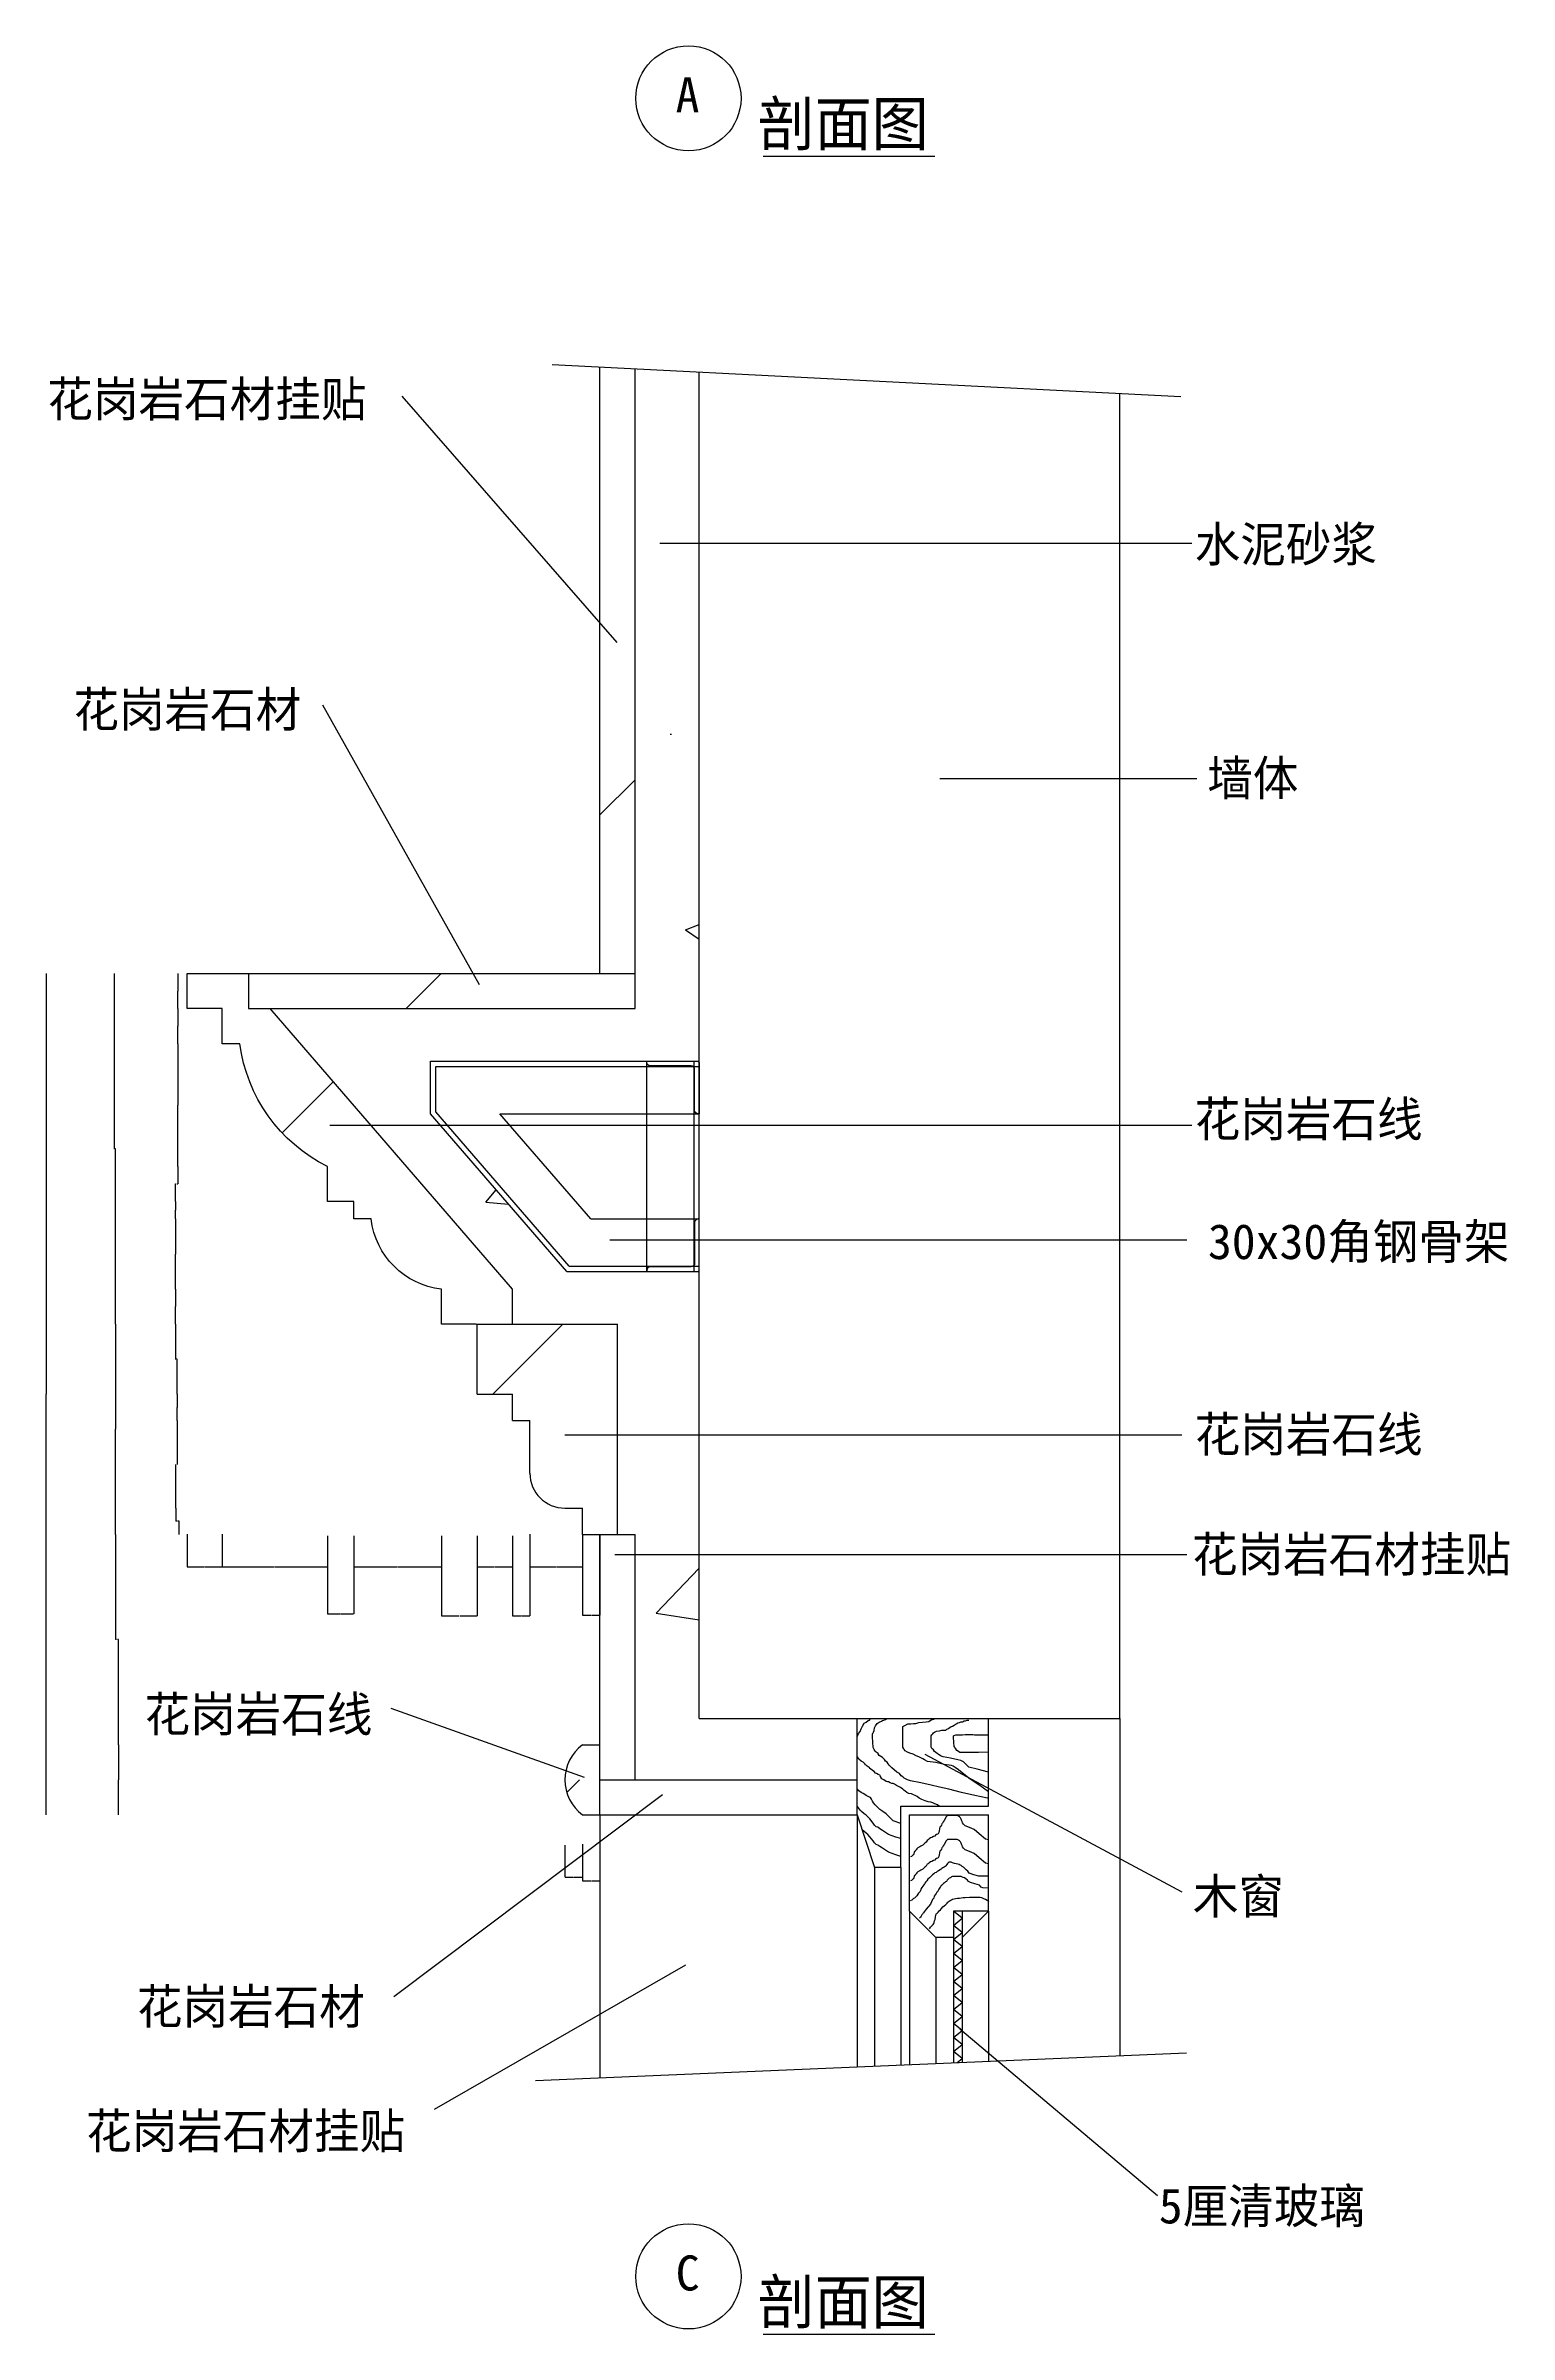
# Model space of a CAD drawing. Header units: metres. Extents: x 1450 to 10156, y 1788 to 13019.
# Drawn here: x 5888 to 10062, y 1788 to 8316 of the extents above; entities that cross this region are included whole.
import ezdxf

# ---------------------------------------------------------------- set-up
doc = ezdxf.new("R2010")
doc.units = ezdxf.units.M
for name, color, linetype in [('2', 2, 'Continuous'), ('3', 3, 'Continuous'), ('4', 4, 'Continuous'), ('7', 7, 'Continuous'), ('BH', 3, 'Continuous'), ('DIM', 3, 'Continuous'), ('TEXT', 3, 'Continuous')]:
    doc.layers.add(name, color=color, linetype=linetype)
doc.dimstyles.get("Standard").update_dxf_attribs({"dimtxt": 2.5, "dimasz": 2.5, "dimexe": 1.25, "dimexo": 0.625, "dimtad": 1, "dimcen": 2.5, "dimazin": 3, "dimtfac": 1, "dimtmove": 0, "dimatfit": 3})

# ---------------------------------------------------------------- blocks, each defined once
blk = doc.blocks.new('BH2')
at = {"layer": 'BH'}
blk.add_lwpolyline([(0, 32), (5, 28), (0, 24), (5, 20), (0, 16), (5, 12), (0, 8), (5, 4), (0, 0)], dxfattribs=at)
blk = doc.blocks.new('ST-L30')
at = {"layer": '4'}
blk.add_lwpolyline([(0, 1, 0.41), (1, 0), (30, 0), (30, 0.67, 0.41), (28, 2.67), (4.67, 2.67, -0.41), (2.67, 4.67), (2.67, 28, 0.41), (0.67, 30), (0, 30)], format="xyb", close=True, dxfattribs=at)
blk = doc.blocks.new('*D21')
for p, q in [((5888.9, 5668.95), (5888.9, 4468.95)), ((5888.65, 4468.95), (5888.4, 4468.95)), ((5888.9, 3268.95), (5888.9, 4468.95)), ((5888.9, 4468.95), (5888.9, 4468.95)), ((5889.15, 4468.95), (5889.4, 4468.95))]:
    blk.add_line(p, q)
at = {"layer": 'Defpoints'}
for p in [(5888.9, 5668.95), (5888.9, 4468.95), (5888.9, 3268.95)]:
    blk.add_point(p, dxfattribs=at)
at = {"layer": 'DIM', "insert": (5888.9, 4470.075), "char_height": 1, "attachment_point": 5}
blk.add_mtext('480', dxfattribs=at)
blk = doc.blocks.new('*D29')
for p, q in [((7418.71, 3185.09), (7418.71, 3080.96)), ((7468.71, 3185.09), (7468.71, 3080.96)), ((7418.96, 3080.96), (7442.71, 3080.96)), ((7444.71, 3080.96), (7468.46, 3080.96))]:
    blk.add_line(p, q)
at = {"layer": 'Defpoints'}
for p in [(7418.71, 3185.09), (7468.71, 3185.09), (7418.71, 3080.96)]:
    blk.add_point(p, dxfattribs=at)
at = {"layer": 'DIM', "insert": (7443.71, 3080.96), "char_height": 1, "attachment_point": 5}
blk.add_mtext('10', dxfattribs=at)
blk = doc.blocks.new('*D30')
for p, q in [((6259.11, 4143.95), (6259.11, 4106.45)), ((6262.54, 4106.45), (6258.86, 4106.45)), ((6268.22, 4106.45), (6264.54, 4106.45)), ((6267.97, 4068.95), (6267.97, 4106.45))]:
    blk.add_line(p, q)
at = {"layer": 'Defpoints'}
for p in [(6259.11, 4143.95), (6267.97, 4106.45), (6267.97, 4068.95)]:
    blk.add_point(p, dxfattribs=at)
at = {"layer": 'DIM', "insert": (6263.54, 4106.45), "char_height": 1, "attachment_point": 5}
blk.add_mtext('15', dxfattribs=at)
blk = doc.blocks.new('*D31')
for p, q in [((6086.53, 4668.95), (6086.53, 4368.95)), ((6086.28, 4368.95), (6086.03, 4368.95)), ((6086.53, 4068.95), (6086.53, 4368.95)), ((6086.53, 4368.95), (6086.53, 4368.95)), ((6086.78, 4368.95), (6087.03, 4368.95))]:
    blk.add_line(p, q)
at = {"layer": 'Defpoints'}
for p in [(6086.53, 4668.95), (6086.53, 4368.95), (6086.53, 4068.95)]:
    blk.add_point(p, dxfattribs=at)
at = {"layer": 'DIM', "insert": (6086.53, 4370.075), "char_height": 1, "attachment_point": 5}
blk.add_mtext('150', dxfattribs=at)
blk = doc.blocks.new('*D32')
for p, q in [((6391.21, 4069.54), (6391.21, 3977.04)), ((6691.21, 4064.98), (6691.21, 3977.04)), ((6391.46, 3977.04), (6540.21, 3977.04)), ((6542.21, 3977.04), (6690.96, 3977.04))]:
    blk.add_line(p, q)
at = {"layer": 'Defpoints'}
for p in [(6391.21, 4069.54), (6691.21, 4064.98), (6391.21, 3977.04)]:
    blk.add_point(p, dxfattribs=at)
at = {"layer": 'DIM', "insert": (6541.21, 3977.04), "char_height": 1, "attachment_point": 5}
blk.add_mtext('60', dxfattribs=at)
blk = doc.blocks.new('*D33')
for p, q in [((6086.53, 4068.95), (6086.53, 3768.95)), ((6089.46, 3768.95), (6086.28, 3768.95)), ((6095.64, 3768.95), (6092.46, 3768.95)), ((6095.39, 3468.95), (6095.39, 3768.95))]:
    blk.add_line(p, q)
at = {"layer": 'Defpoints'}
for p in [(6086.53, 4068.95), (6095.39, 3768.95), (6095.39, 3468.95)]:
    blk.add_point(p, dxfattribs=at)
at = {"layer": 'DIM', "insert": (6090.96, 3768.95), "char_height": 1, "attachment_point": 5}
blk.add_mtext('150', dxfattribs=at)
blk = doc.blocks.new('*D34')
for p, q in [((6095.39, 3468.95), (6095.39, 3368.95)), ((6095.14, 3368.95), (6094.89, 3368.95)), ((6095.39, 3268.95), (6095.39, 3368.95)), ((6095.39, 3368.95), (6095.39, 3368.95)), ((6095.64, 3368.95), (6095.89, 3368.95))]:
    blk.add_line(p, q)
at = {"layer": 'Defpoints'}
for p in [(6095.39, 3468.95), (6095.39, 3368.95), (6095.39, 3268.95)]:
    blk.add_point(p, dxfattribs=at)
at = {"layer": 'DIM', "insert": (6095.39, 3370.075), "char_height": 1, "attachment_point": 5}
blk.add_mtext('40', dxfattribs=at)
blk = doc.blocks.new('*D35')
for p, q in [((6291.21, 4069.54), (6291.21, 3977.04)), ((6391.21, 4069.54), (6391.21, 3977.04)), ((6291.46, 3977.04), (6340.21, 3977.04)), ((6342.21, 3977.04), (6390.96, 3977.04))]:
    blk.add_line(p, q)
at = {"layer": 'Defpoints'}
for p in [(6291.21, 4069.54), (6391.21, 4069.54), (6291.21, 3977.04)]:
    blk.add_point(p, dxfattribs=at)
at = {"layer": 'DIM', "insert": (6341.21, 3977.04), "char_height": 1, "attachment_point": 5}
blk.add_mtext('20', dxfattribs=at)
blk = doc.blocks.new('*D36')
for p, q in [((7368.76, 3182.51), (7368.76, 3090.96)), ((7418.71, 3185.09), (7418.71, 3090.96)), ((7369.01, 3090.96), (7392.735, 3090.96)), ((7394.735, 3090.96), (7418.46, 3090.96))]:
    blk.add_line(p, q)
at = {"layer": 'Defpoints'}
for p in [(7368.76, 3182.51), (7418.71, 3185.09), (7368.76, 3090.96)]:
    blk.add_point(p, dxfattribs=at)
at = {"layer": 'DIM', "insert": (7393.735, 3090.96), "char_height": 1, "attachment_point": 5}
blk.add_mtext('10', dxfattribs=at)
blk = doc.blocks.new('*D37')
for p, q in [((7016.21, 4064.98), (7016.21, 3836.82)), ((7118.71, 4064.98), (7118.71, 3836.82)), ((7016.46, 3836.82), (7066.46, 3836.82)), ((7068.46, 3836.82), (7118.46, 3836.82))]:
    blk.add_line(p, q)
at = {"layer": 'Defpoints'}
for p in [(7016.21, 4064.98), (7118.71, 4064.98), (7016.21, 3836.82)]:
    blk.add_point(p, dxfattribs=at)
at = {"layer": 'DIM', "insert": (7067.46, 3836.82), "char_height": 1, "attachment_point": 5}
blk.add_mtext('20', dxfattribs=at)
blk = doc.blocks.new('*D38')
for p, q in [((7118.71, 4064.98), (7118.71, 3977.04)), ((7218.71, 4064.98), (7218.71, 3977.04)), ((7118.96, 3977.04), (7167.71, 3977.04)), ((7169.71, 3977.04), (7218.46, 3977.04))]:
    blk.add_line(p, q)
at = {"layer": 'Defpoints'}
for p in [(7118.71, 4064.98), (7218.71, 4064.98), (7118.71, 3977.04)]:
    blk.add_point(p, dxfattribs=at)
at = {"layer": 'DIM', "insert": (7168.71, 3977.04), "char_height": 1, "attachment_point": 5}
blk.add_mtext('20', dxfattribs=at)
blk = doc.blocks.new('*D39')
for p, q in [((6766.21, 4064.98), (6766.21, 3977.04)), ((7016.21, 4064.98), (7016.21, 3977.04)), ((6766.46, 3977.04), (6890.21, 3977.04)), ((6892.21, 3977.04), (7015.96, 3977.04))]:
    blk.add_line(p, q)
at = {"layer": 'Defpoints'}
for p in [(6766.21, 4064.98), (7016.21, 4064.98), (6766.21, 3977.04)]:
    blk.add_point(p, dxfattribs=at)
at = {"layer": 'DIM', "insert": (6891.21, 3977.04), "char_height": 1, "attachment_point": 5}
blk.add_mtext('50', dxfattribs=at)
blk = doc.blocks.new('*D40')
for p, q in [((6691.21, 4064.98), (6691.21, 3843)), ((6766.21, 4064.98), (6766.21, 3843)), ((6691.46, 3843), (6727.71, 3843)), ((6729.71, 3843), (6765.96, 3843))]:
    blk.add_line(p, q)
at = {"layer": 'Defpoints'}
for p in [(6691.21, 4064.98), (6766.21, 4064.98), (6691.21, 3843)]:
    blk.add_point(p, dxfattribs=at)
at = {"layer": 'DIM', "insert": (6728.71, 3843), "char_height": 1, "attachment_point": 5}
blk.add_mtext('15', dxfattribs=at)
blk = doc.blocks.new('*D41')
for p, q in [((7418.71, 4068.95), (7418.71, 3838.88)), ((7468.71, 4068.95), (7468.71, 3838.88)), ((7418.96, 3838.88), (7442.71, 3838.88)), ((7444.71, 3838.88), (7468.46, 3838.88))]:
    blk.add_line(p, q)
at = {"layer": 'Defpoints'}
for p in [(7418.71, 4068.95), (7468.71, 4068.95), (7418.71, 3838.88)]:
    blk.add_point(p, dxfattribs=at)
at = {"layer": 'DIM', "insert": (7443.71, 3838.88), "char_height": 1, "attachment_point": 5}
blk.add_mtext('10', dxfattribs=at)
blk = doc.blocks.new('*D42')
for p, q in [((7268.71, 4069.54), (7268.71, 3977.04)), ((7418.71, 4068.95), (7418.71, 3977.04)), ((7268.96, 3977.04), (7342.71, 3977.04)), ((7344.71, 3977.04), (7418.46, 3977.04))]:
    blk.add_line(p, q)
at = {"layer": 'Defpoints'}
for p in [(7268.71, 4069.54), (7418.71, 4068.95), (7268.71, 3977.04)]:
    blk.add_point(p, dxfattribs=at)
at = {"layer": 'DIM', "insert": (7343.71, 3977.04), "char_height": 1, "attachment_point": 5}
blk.add_mtext('30', dxfattribs=at)
blk = doc.blocks.new('*D43')
for p, q in [((7218.71, 4064.98), (7218.71, 3836.82)), ((7268.71, 4069.54), (7268.71, 3836.82)), ((7218.96, 3836.82), (7242.71, 3836.82)), ((7244.71, 3836.82), (7268.46, 3836.82))]:
    blk.add_line(p, q)
at = {"layer": 'Defpoints'}
for p in [(7218.71, 4064.98), (7268.71, 4069.54), (7218.71, 3836.82)]:
    blk.add_point(p, dxfattribs=at)
at = {"layer": 'DIM', "insert": (7243.71, 3836.82), "char_height": 1, "attachment_point": 5}
blk.add_mtext('10', dxfattribs=at)
blk = doc.blocks.new('*D44')
for p, q in [((6264.78, 5468.95), (6264.78, 5293.95)), ((6264.53, 5293.95), (6264.28, 5293.95)), ((6264.78, 5118.95), (6264.78, 5293.95)), ((6264.78, 5293.95), (6264.78, 5293.95)), ((6265.03, 5293.95), (6265.28, 5293.95))]:
    blk.add_line(p, q)
at = {"layer": 'Defpoints'}
for p in [(6264.78, 5468.95), (6264.78, 5293.95), (6264.78, 5118.95)]:
    blk.add_point(p, dxfattribs=at)
at = {"layer": 'DIM', "insert": (6264.78, 5295.075), "char_height": 1, "attachment_point": 5}
blk.add_mtext('70', dxfattribs=at)
blk = doc.blocks.new('*D45')
for p, q in [((6082.53, 5668.95), (6082.53, 5168.95)), ((6083.03, 5168.95), (6082.28, 5168.95)), ((6086.78, 5168.95), (6086.03, 5168.95)), ((6086.53, 4668.95), (6086.53, 5168.95))]:
    blk.add_line(p, q)
at = {"layer": 'Defpoints'}
for p in [(6082.53, 5668.95), (6086.53, 5168.95), (6086.53, 4668.95)]:
    blk.add_point(p, dxfattribs=at)
at = {"layer": 'DIM', "insert": (6084.53, 5168.95), "char_height": 1, "attachment_point": 5}
blk.add_mtext('200', dxfattribs=at)
blk = doc.blocks.new('*D46')
for p, q in [((6257.58, 4968.95), (6257.58, 4868.95)), ((6257.33, 4868.95), (6257.08, 4868.95)), ((6257.58, 4768.95), (6257.58, 4868.95)), ((6257.58, 4868.95), (6257.58, 4868.95)), ((6257.83, 4868.95), (6258.08, 4868.95))]:
    blk.add_line(p, q)
at = {"layer": 'Defpoints'}
for p in [(6257.58, 4968.95), (6257.58, 4868.95), (6257.58, 4768.95)]:
    blk.add_point(p, dxfattribs=at)
at = {"layer": 'DIM', "insert": (6257.58, 4870.075), "char_height": 1, "attachment_point": 5}
blk.add_mtext('40', dxfattribs=at)
blk = doc.blocks.new('*D47')
for p, q in [((6257.58, 4768.95), (6257.58, 4718.95)), ((6257.33, 4718.95), (6257.08, 4718.95)), ((6257.58, 4668.95), (6257.58, 4718.95)), ((6257.58, 4718.95), (6257.58, 4718.95)), ((6257.83, 4718.95), (6258.08, 4718.95))]:
    blk.add_line(p, q)
at = {"layer": 'Defpoints'}
for p in [(6257.58, 4768.95), (6257.58, 4718.95), (6257.58, 4668.95)]:
    blk.add_point(p, dxfattribs=at)
at = {"layer": 'DIM', "insert": (6257.58, 4720.075), "char_height": 1, "attachment_point": 5}
blk.add_mtext('20', dxfattribs=at)
blk = doc.blocks.new('*D48')
for p, q in [((6257.58, 4668.95), (6257.58, 4568.95)), ((6258.855, 4568.95), (6257.33, 4568.95)), ((6262.38, 4568.95), (6260.855, 4568.95)), ((6262.13, 4468.95), (6262.13, 4568.95))]:
    blk.add_line(p, q)
at = {"layer": 'Defpoints'}
for p in [(6257.58, 4668.95), (6262.13, 4568.95), (6262.13, 4468.95)]:
    blk.add_point(p, dxfattribs=at)
at = {"layer": 'DIM', "insert": (6259.855, 4568.95), "char_height": 1, "attachment_point": 5}
blk.add_mtext('40', dxfattribs=at)
blk = doc.blocks.new('*D49')
for p, q in [((6262.13, 4468.95), (6262.13, 4431.45)), ((6261.88, 4431.45), (6261.63, 4431.45)), ((6262.13, 4393.95), (6262.13, 4431.45)), ((6262.13, 4431.45), (6262.13, 4431.45)), ((6262.38, 4431.45), (6262.63, 4431.45))]:
    blk.add_line(p, q)
at = {"layer": 'Defpoints'}
for p in [(6262.13, 4468.95), (6262.13, 4431.45), (6262.13, 4393.95)]:
    blk.add_point(p, dxfattribs=at)
at = {"layer": 'DIM', "insert": (6262.13, 4432.575), "char_height": 1, "attachment_point": 5}
blk.add_mtext('15', dxfattribs=at)
blk = doc.blocks.new('*D50')
for p, q in [((6264.78, 5118.95), (6264.78, 5068.95)), ((6257.58, 5018.95), (6257.58, 5068.95)), ((6257.83, 5068.95), (6260.18, 5068.95)), ((6262.18, 5068.95), (6264.53, 5068.95))]:
    blk.add_line(p, q)
at = {"layer": 'Defpoints'}
for p in [(6264.78, 5118.95), (6257.58, 5068.95), (6257.58, 5018.95)]:
    blk.add_point(p, dxfattribs=at)
at = {"layer": 'DIM', "insert": (6261.18, 5068.95), "char_height": 1, "attachment_point": 5}
blk.add_mtext('20', dxfattribs=at)
blk = doc.blocks.new('*D51')
for p, q in [((6257.33, 4993.95), (6257.08, 4993.95)), ((6257.58, 5018.95), (6257.58, 4993.95)), ((6257.58, 4968.95), (6257.58, 4993.95)), ((6257.58, 4993.95), (6257.58, 4993.95)), ((6257.83, 4993.95), (6258.08, 4993.95))]:
    blk.add_line(p, q)
at = {"layer": 'Defpoints'}
for p in [(6257.58, 5018.95), (6257.58, 4993.95), (6257.58, 4968.95)]:
    blk.add_point(p, dxfattribs=at)
at = {"layer": 'DIM', "insert": (6257.58, 4995.075), "char_height": 1, "attachment_point": 5}
blk.add_mtext('10', dxfattribs=at)
blk = doc.blocks.new('*D52')
for p, q in [((6262.13, 4393.95), (6262.13, 4268.95)), ((6259.11, 4143.95), (6259.11, 4268.95)), ((6259.36, 4268.95), (6259.62, 4268.95)), ((6261.62, 4268.95), (6261.88, 4268.95))]:
    blk.add_line(p, q)
at = {"layer": 'Defpoints'}
for p in [(6262.13, 4393.95), (6259.11, 4268.95), (6259.11, 4143.95)]:
    blk.add_point(p, dxfattribs=at)
at = {"layer": 'DIM', "insert": (6260.62, 4268.95), "char_height": 1, "attachment_point": 5}
blk.add_mtext('50', dxfattribs=at)
blk = doc.blocks.new('*D53')
for p, q in [((6264.53, 5618.95), (6264.28, 5618.95)), ((6264.78, 5668.95), (6264.78, 5618.95)), ((6264.78, 5568.95), (6264.78, 5618.95)), ((6264.78, 5618.95), (6264.78, 5618.95)), ((6265.03, 5618.95), (6265.28, 5618.95))]:
    blk.add_line(p, q)
at = {"layer": 'Defpoints'}
for p in [(6264.78, 5668.95), (6264.78, 5618.95), (6264.78, 5568.95)]:
    blk.add_point(p, dxfattribs=at)
at = {"layer": 'DIM', "insert": (6264.78, 5620.075), "char_height": 1, "attachment_point": 5}
blk.add_mtext('20', dxfattribs=at)
blk = doc.blocks.new('*D54')
for p, q in [((6264.78, 5568.95), (6264.78, 5518.95)), ((6264.53, 5518.95), (6264.28, 5518.95)), ((6264.78, 5468.95), (6264.78, 5518.95)), ((6264.78, 5518.95), (6264.78, 5518.95)), ((6265.03, 5518.95), (6265.28, 5518.95))]:
    blk.add_line(p, q)
at = {"layer": 'Defpoints'}
for p in [(6264.78, 5568.95), (6264.78, 5518.95), (6264.78, 5468.95)]:
    blk.add_point(p, dxfattribs=at)
at = {"layer": 'DIM', "insert": (6264.78, 5520.075), "char_height": 1, "attachment_point": 5}
blk.add_mtext('20', dxfattribs=at)

msp = doc.modelspace()

# ---------------------------------------------------------------- hatches: boundary and pattern name
at = {"layer": 'BH'}
h = msp.add_hatch(dxfattribs=at)
h.set_pattern_fill('ANSI33', scale=300)
h.paths.add_polyline_path([(7568.71, 7394.04), (7468.71, 7399.09), (7468.71, 5668.95), (7568.71, 5668.95)])
h.paths.add_polyline_path([(6466.21, 5668.95), (6466.21, 5568.95), (7568.71, 5568.95), (7568.71, 5668.95)])
h.paths.add_polyline_path([(6691.21, 5118.95), (6691.21, 5018.95), (6766.21, 5018.95), (6766.21, 4968.95), (6816.21, 4968.95, 0.35), (7016.21, 4768.95), (7016.21, 4668.95), (7116.21, 4668.95), (7218.71, 4668.95), (7218.71, 4768.95), (6527.6, 5568.95), (6466.21, 5568.95), (6466.21, 5668.95), (6291.21, 5668.95), (6291.21, 5568.95), (6391.21, 5568.95), (6391.21, 5468.95), (6441.21, 5468.95, 0.25)])
h.paths.add_polyline_path([(7118.71, 4668.95), (7118.71, 4468.95), (7218.71, 4468.95), (7218.71, 4393.95), (7268.71, 4393.95), (7268.71, 4243.95, 0.41), (7368.71, 4143.95), (7418.71, 4143.95), (7418.71, 4068.95), (7518.71, 4068.95), (7518.71, 4668.95)])
h.paths.add_polyline_path([(7568.71, 4068.95), (7468.71, 4068.95), (7468.71, 3368.95), (7568.71, 3368.95)])
h.paths.add_polyline_path([(8202.04, 3268.95), (8202.04, 3368.95), (7468.71, 3368.95), (7468.71, 3268.95)])
h.paths.add_polyline_path([(7468.71, 3468.95), (7418.71, 3468.95, 0.5), (7418.71, 3268.95), (7468.71, 3268.95)])
h = msp.add_hatch(dxfattribs=at)
h.set_pattern_fill('AR-CONC', scale=15)
h.paths.add_polyline_path([(7752.04, 7384.77), (7568.71, 7394.04), (7568.71, 5568.95), (6527.6, 5568.95), (7218.71, 4768.95), (7218.71, 4668.95), (7518.71, 4668.95), (7518.71, 4068.95), (7568.71, 4068.95), (7568.71, 3368.95), (8202.04, 3368.95), (8202.04, 3543.95), (7752.04, 3543.95), (7752.04, 4818.95), (7602.04, 4818.95), (7373.74, 4818.95), (6984.99, 5268.95), (6984.99, 5418.95), (7752.04, 5418.95)])
h = msp.add_hatch(dxfattribs=at)
h.set_pattern_fill('ANSI31', scale=1500)
h.paths.add_polyline_path([(8952.04, 7324.11), (7752.04, 7384.77), (7752.04, 3543.95), (8952.04, 3543.95)])

# ---------------------------------------------------------------- linework, layer by layer
at = {"layer": '2'}
for p, q in [((7752.04, 3543.95), (7752.04, 7384.77)), ((8952.04, 3543.95), (8952.04, 7324.11)), ((7752.04, 3543.95), (8952.04, 3543.95))]:
    msp.add_line(p, q, dxfattribs=at)
at = {"layer": '3'}
for p, q in [((7331.95, 7406.01), (9125.69, 7315.33)), ((8252.04, 3118.95), (8252.04, 2552)), ((8427.04, 2918.95), (8427.04, 2559.44)), ((7285.2, 2510.89), (9141.58, 2589.82))]:
    msp.add_line(p, q, dxfattribs=at)
at = {"layer": '4'}
for p, q in [((7468.71, 5668.95), (7468.71, 7399.09)), ((7568.71, 5568.95), (7568.71, 7394.04)), ((6466.21, 5668.95), (6466.21, 5568.95)), ((7218.71, 4768.95), (6527.6, 5568.95)), ((6984.99, 5418.95), (7752.04, 5418.95)), ((6984.99, 5268.95), (6984.99, 5418.95)), ((7373.74, 4818.95), (6984.99, 5268.95)), ((7218.71, 4668.95), (7218.71, 4768.95)), ((7373.74, 4818.95), (7752.04, 4818.95)), ((7118.71, 4468.95), (7118.71, 4668.95)), ((7118.71, 4668.95), (7518.71, 4668.95)), ((7518.71, 4068.95), (7518.71, 4668.95)), ((7118.71, 4468.95), (7218.71, 4468.95)), ((7218.71, 4393.95), (7218.71, 4468.95)), ((7218.71, 4393.95), (7268.71, 4393.95)), ((7268.71, 4243.95), (7268.71, 4393.95)), ((7368.71, 4143.95), (7418.71, 4143.95)), ((7418.71, 4068.95), (7418.71, 4143.95)), ((7418.71, 4068.95), (7568.71, 4068.95)), ((7468.71, 3268.95), (7468.71, 4068.95)), ((7568.71, 3368.95), (7568.71, 4068.95)), ((8202.04, 3268.95), (8202.04, 3543.95)), ((8577.04, 3293.95), (8577.04, 3543.95)), ((8952.04, 3543.95), (8952.04, 2581.76)), ((7418.71, 3468.95), (7468.71, 3468.95)), ((7468.71, 3368.95), (8202.04, 3368.95)), ((7418.71, 3268.95), (7468.71, 3268.95)), ((7468.71, 3268.95), (8202.04, 3268.95)), ((7468.71, 3268.95), (7468.71, 2518.69)), ((8202.04, 3268.95), (8252.04, 3118.95)), ((8327.04, 3293.95), (8577.04, 3293.95)), ((8327.04, 3118.95), (8327.04, 3293.95)), ((8352.04, 3268.95), (8577.04, 3268.95)), ((8352.04, 2993.95), (8352.04, 3268.95)), ((8577.04, 2993.95), (8577.04, 3268.95)), ((8327.04, 3118.95), (8252.04, 3118.95)), ((8427.04, 2918.95), (8352.04, 2993.95)), ((8577.04, 2993.95), (8477.04, 2993.95)), ((8502.04, 2918.95), (8577.04, 2993.95)), ((8477.04, 2918.95), (8427.04, 2918.95))]:
    msp.add_line(p, q, dxfattribs=at)
for points in [[(6291.21, 5668.95), (7568.71, 5668.95)], [(6466.21, 5568.95), (7568.71, 5568.95)]]:
    msp.add_lwpolyline(points, dxfattribs=at)
msp.add_lwpolyline([(7116.21, 4668.95), (7016.21, 4668.95), (7016.21, 4768.95, -0.35), (6816.21, 4968.95), (6766.21, 4968.95), (6766.21, 5018.95), (6691.21, 5018.95), (6691.21, 5118.95, -0.25), (6441.21, 5468.95), (6391.21, 5468.95), (6391.21, 5568.95), (6291.21, 5568.95), (6291.21, 5668.95)], format="xyb", dxfattribs=at)
for centre, radius, start, end in [((7368.71, 4243.95), 100, 180, 270), ((7493.82, 3368.95), 125.07, 126.91, 233.09)]:
    msp.add_arc(centre, radius, start, end, dxfattribs=at)
at = {"layer": '7'}
for p, q in [((7602.04, 4818.95), (7602.04, 5418.95)), ((7737.04, 4818.95), (7737.04, 5418.95)), ((6999.99, 5403.95), (7752.04, 5403.95)), ((6999.99, 5274.53), (6999.99, 5403.95)), ((7380.6, 4833.95), (6999.99, 5274.53)), ((7183.21, 5268.95), (7752.04, 5268.95)), ((7442.38, 4968.95), (7183.21, 5268.95)), ((7442.38, 4968.95), (7752.04, 4968.95)), ((7380.6, 4833.95), (7752.04, 4833.95)), ((8202.04, 3268.95), (8202.04, 2549.87)), ((8327.04, 3118.95), (8327.04, 2555.18)), ((8352.04, 2993.95), (8352.04, 2556.25)), ((8477.04, 2993.95), (8477.04, 2561.56)), ((8502.04, 2993.95), (8502.04, 2562.63)), ((8577.04, 2993.95), (8577.04, 2565.81))]:
    msp.add_line(p, q, dxfattribs=at)
at = {"layer": 'BH'}
for p, q in [((8217.82, 3521.82), (8222.28, 3530.73)), ((8222.28, 3530.73), (8228.21, 3533.7)), ((8228.21, 3533.7), (8234.15, 3538.16)), ((8234.15, 3538.16), (8237.12, 3539.65)), ((8237.12, 3539.65), (8240.08, 3542.62)), ((8240.08, 3542.62), (8244.08, 3543.95)), ((8254.93, 3523.3), (8259.38, 3529.25)), ((8259.38, 3529.25), (8265.31, 3533.7)), ((8265.31, 3533.7), (8271.25, 3536.68)), ((8271.25, 3536.68), (8274.22, 3538.16)), ((8274.22, 3538.16), (8278.67, 3539.65)), ((8278.67, 3539.65), (8283.12, 3541.13)), ((8283.12, 3541.13), (8286.88, 3543.95)), ((8338.04, 3523.89), (8346.94, 3528.35)), ((8346.94, 3528.35), (8355.85, 3528.35)), ((8355.85, 3528.35), (8363.27, 3529.84)), ((8363.27, 3529.84), (8369.2, 3529.84)), ((8369.2, 3529.84), (8378.11, 3532.81)), ((8378.11, 3532.81), (8398.89, 3534.3)), ((8398.89, 3534.3), (8406.31, 3535.78)), ((8406.31, 3535.78), (8413.73, 3540.24)), ((8413.73, 3540.24), (8421.15, 3541.73)), ((8421.15, 3541.73), (8425.59, 3543.95)), ((8474.58, 3522.41), (8479.03, 3525.38)), ((8479.03, 3525.38), (8484.96, 3528.35)), ((8484.96, 3528.35), (8489.42, 3531.33)), ((8489.42, 3531.33), (8493.87, 3532.81)), ((8493.87, 3532.81), (8498.32, 3534.3)), ((8498.32, 3534.3), (8502.77, 3534.3)), ((8502.77, 3534.3), (8507.23, 3537.27)), ((8507.23, 3537.27), (8511.68, 3537.27)), ((8511.68, 3537.27), (8516.13, 3538.76)), ((8516.13, 3538.76), (8520.58, 3538.76)), ((8202.04, 3491.7), (8204.47, 3496.55)), ((8204.47, 3496.55), (8205.95, 3501.01)), ((8205.95, 3501.01), (8210.4, 3506.95)), ((8210.4, 3506.95), (8213.37, 3514.38)), ((8213.37, 3514.38), (8217.82, 3521.82)), ((8246.02, 3499.52), (8247.51, 3503.98)), ((8246.02, 3492.09), (8246.02, 3499.52)), ((8247.51, 3461.15), (8246.02, 3492.09)), ((8247.51, 3503.98), (8248.99, 3505.47)), ((8250.47, 3455.2), (8247.51, 3461.15)), ((8248.99, 3505.47), (8250.47, 3509.93)), ((8250.47, 3509.93), (8251.96, 3517.36)), ((8251.96, 3517.36), (8254.93, 3523.3)), ((8332.1, 3520.92), (8338.04, 3523.89)), ((8332.1, 3461.74), (8332.1, 3520.92)), ((8335.07, 3457.28), (8332.1, 3461.74)), ((8413.73, 3494.17), (8415.21, 3497.14)), ((8413.73, 3461.74), (8413.73, 3494.17)), ((8415.21, 3458.77), (8413.73, 3461.74)), ((8415.21, 3497.14), (8418.18, 3500.12)), ((8418.18, 3500.12), (8419.66, 3503.09)), ((8419.66, 3503.09), (8422.63, 3504.58)), ((8422.63, 3504.58), (8428.57, 3507.55)), ((8428.57, 3507.55), (8437.47, 3509.03)), ((8437.47, 3509.03), (8443.41, 3510.52)), ((8443.41, 3510.52), (8455.28, 3510.52)), ((8455.28, 3510.52), (8458.25, 3513.49)), ((8458.25, 3513.49), (8461.22, 3514.98)), ((8461.22, 3514.98), (8464.19, 3516.46)), ((8464.19, 3516.46), (8470.12, 3520.92)), ((8470.12, 3520.92), (8474.58, 3522.41)), ((8477.54, 3494.17), (8479.03, 3495.66)), ((8477.54, 3489.71), (8477.54, 3494.17)), ((8479.03, 3463.23), (8477.54, 3489.71)), ((8479.03, 3495.66), (8483.48, 3497.14)), ((8480.51, 3461.74), (8479.03, 3463.23)), ((8482, 3458.77), (8480.51, 3461.74)), ((8483.48, 3497.14), (8502.77, 3497.14)), ((8502.77, 3497.14), (8510.19, 3498.63)), ((8510.19, 3498.63), (8532.46, 3498.63)), ((8532.46, 3498.63), (8536.91, 3497.14)), ((8536.91, 3497.14), (8577.04, 3497.14)), ((8202.98, 3434.4), (8202.04, 3436.28)), ((8207.43, 3428.45), (8202.98, 3434.4)), ((8213.37, 3422.51), (8207.43, 3428.45)), ((8219.31, 3419.54), (8213.37, 3422.51)), ((8222.28, 3416.56), (8219.31, 3419.54)), ((8225.24, 3413.59), (8222.28, 3416.56)), ((8225.24, 3412.11), (8225.24, 3413.59)), ((8228.21, 3410.62), (8225.24, 3412.11)), ((8231.18, 3407.65), (8228.21, 3410.62)), ((8234.15, 3406.16), (8231.18, 3407.65)), ((8237.12, 3404.68), (8234.15, 3406.16)), ((8238.6, 3401.7), (8237.12, 3404.68)), ((8240.08, 3400.22), (8238.6, 3401.7)), ((8246.02, 3395.76), (8240.08, 3400.22)), ((8250.47, 3392.79), (8246.02, 3395.76)), ((8253.44, 3450.75), (8250.47, 3455.2)), ((8256.41, 3447.77), (8253.44, 3450.75)), ((8259.38, 3446.29), (8256.41, 3447.77)), ((8262.35, 3444.8), (8259.38, 3446.29)), ((8262.35, 3443.31), (8262.35, 3444.8)), ((8265.31, 3438.86), (8262.35, 3443.31)), ((8274.22, 3432.91), (8265.31, 3438.86)), ((8280.16, 3426.97), (8274.22, 3432.91)), ((8283.12, 3422.51), (8280.16, 3426.97)), ((8287.58, 3419.54), (8283.12, 3422.51)), ((8290.54, 3415.08), (8287.58, 3419.54)), ((8293.51, 3410.62), (8290.54, 3415.08)), ((8296.48, 3407.65), (8293.51, 3410.62)), ((8300.93, 3403.19), (8296.48, 3407.65)), ((8315.77, 3391.3), (8300.93, 3403.19)), ((8336.55, 3455.8), (8335.07, 3457.28)), ((8339.52, 3451.34), (8336.55, 3455.8)), ((8345.46, 3448.37), (8339.52, 3451.34)), ((8352.88, 3445.39), (8345.46, 3448.37)), ((8361.78, 3442.42), (8352.88, 3445.39)), ((8370.69, 3437.96), (8361.78, 3442.42)), ((8378.11, 3434.99), (8370.69, 3437.96)), ((8384.04, 3432.02), (8378.11, 3434.99)), ((8389.98, 3429.05), (8384.04, 3432.02)), ((8394.43, 3426.08), (8389.98, 3429.05)), ((8403.34, 3421.62), (8394.43, 3426.08)), ((8427.08, 3418.64), (8403.34, 3421.62)), ((8419.66, 3454.31), (8415.21, 3458.77)), ((8422.63, 3449.85), (8419.66, 3454.31)), ((8427.08, 3446.88), (8422.63, 3449.85)), ((8430.05, 3443.91), (8427.08, 3446.88)), ((8450.83, 3412.7), (8427.08, 3418.64)), ((8433.02, 3442.42), (8430.05, 3443.91)), ((8440.44, 3437.96), (8433.02, 3442.42)), ((8447.86, 3434.99), (8440.44, 3437.96)), ((8468.64, 3430.53), (8447.86, 3434.99)), ((8471.61, 3409.73), (8450.83, 3412.7)), ((8489.42, 3426.08), (8468.64, 3430.53)), ((8476.06, 3408.24), (8471.61, 3409.73)), ((8482, 3403.78), (8476.06, 3408.24)), ((8483.48, 3458.77), (8482, 3458.77)), ((8490.9, 3397.84), (8482, 3403.78)), ((8483.48, 3457.28), (8483.48, 3458.77)), ((8486.45, 3452.83), (8483.48, 3457.28)), ((8490.9, 3449.85), (8486.45, 3452.83)), ((8498.32, 3424.59), (8489.42, 3426.08)), ((8495.35, 3446.88), (8490.9, 3449.85)), ((8520.58, 3374.06), (8490.9, 3397.84)), ((8548.78, 3446.88), (8495.35, 3446.88)), ((8505.74, 3420.13), (8498.32, 3424.59)), ((8511.68, 3414.19), (8505.74, 3420.13)), ((8520.58, 3405.27), (8511.68, 3414.19)), ((8544.33, 3399.33), (8520.58, 3405.27)), ((8577.04, 3391.14), (8544.33, 3399.33)), ((8575.5, 3448.37), (8548.78, 3446.88)), ((8577.04, 3448.48), (8575.5, 3448.37)), ((8202.98, 3342.26), (8202.04, 3343.2)), ((8207.43, 3337.8), (8202.98, 3342.26)), ((8213.37, 3333.34), (8207.43, 3337.8)), ((8219.31, 3330.37), (8213.37, 3333.34)), ((8223.76, 3327.4), (8219.31, 3330.37)), ((8254.93, 3388.33), (8250.47, 3392.79)), ((8257.89, 3386.84), (8254.93, 3388.33)), ((8262.35, 3383.87), (8257.89, 3386.84)), ((8266.8, 3382.38), (8262.35, 3383.87)), ((8268.28, 3380.9), (8266.8, 3382.38)), ((8269.77, 3377.93), (8268.28, 3380.9)), ((8269.77, 3376.44), (8269.77, 3377.93)), ((8272.74, 3371.98), (8269.77, 3376.44)), ((8278.67, 3369.01), (8272.74, 3371.98)), ((8284.61, 3364.55), (8278.67, 3369.01)), ((8289.06, 3363.06), (8284.61, 3364.55)), ((8292.03, 3363.06), (8289.06, 3363.06)), ((8296.48, 3360.09), (8292.03, 3363.06)), ((8300.93, 3358.61), (8296.48, 3360.09)), ((8305.39, 3358.61), (8300.93, 3358.61)), ((8308.35, 3357.12), (8305.39, 3358.61)), ((8314.29, 3352.66), (8308.35, 3357.12)), ((8326.16, 3346.72), (8314.29, 3352.66)), ((8323.2, 3386.84), (8315.77, 3391.3)), ((8327.65, 3380.9), (8323.2, 3386.84)), ((8332.1, 3342.26), (8326.16, 3346.72)), ((8332.1, 3377.93), (8327.65, 3380.9)), ((8336.55, 3373.47), (8332.1, 3377.93)), ((8335.07, 3339.29), (8332.1, 3342.26)), ((8339.52, 3336.32), (8335.07, 3339.29)), ((8345.46, 3369.01), (8336.55, 3373.47)), ((8343.97, 3333.34), (8339.52, 3336.32)), ((8349.91, 3330.37), (8343.97, 3333.34)), ((8354.36, 3366.04), (8345.46, 3369.01)), ((8357.33, 3328.88), (8349.91, 3330.37)), ((8384.04, 3360.09), (8354.36, 3366.04)), ((8413.73, 3354.15), (8384.04, 3360.09)), ((8437.47, 3348.2), (8413.73, 3354.15)), ((8464.19, 3342.26), (8437.47, 3348.2)), ((8499.81, 3333.34), (8464.19, 3342.26)), ((8538.39, 3324.43), (8499.81, 3333.34)), ((8556.2, 3350.28), (8520.58, 3374.06)), ((8577.04, 3335.11), (8556.2, 3350.28)), ((8202.98, 3293.22), (8202.04, 3294.16)), ((8204.47, 3290.25), (8202.98, 3293.22)), ((8205.95, 3290.25), (8204.47, 3290.25)), ((8205.95, 3288.76), (8205.95, 3290.25)), ((8210.4, 3282.81), (8205.95, 3288.76)), ((8214.85, 3278.36), (8210.4, 3282.81)), ((8222.28, 3272.41), (8214.85, 3278.36)), ((8228.21, 3267.95), (8222.28, 3272.41)), ((8228.21, 3324.43), (8223.76, 3327.4)), ((8234.15, 3321.45), (8228.21, 3324.43)), ((8232.66, 3263.5), (8228.21, 3267.95)), ((8237.12, 3319.97), (8234.15, 3321.45)), ((8240.08, 3318.48), (8237.12, 3319.97)), ((8243.05, 3314.02), (8240.08, 3318.48)), ((8246.02, 3308.08), (8243.05, 3314.02)), ((8248.99, 3303.62), (8246.02, 3308.08)), ((8253.44, 3297.68), (8248.99, 3303.62)), ((8259.38, 3291.73), (8253.44, 3297.68)), ((8266.8, 3284.3), (8259.38, 3291.73)), ((8275.7, 3278.36), (8266.8, 3284.3)), ((8284.61, 3272.41), (8275.7, 3278.36)), ((8305.39, 3251.61), (8284.61, 3272.41)), ((8363.27, 3325.91), (8357.33, 3328.88)), ((8367.72, 3324.43), (8363.27, 3325.91)), ((8373.66, 3321.45), (8367.72, 3324.43)), ((8379.59, 3317), (8373.66, 3321.45)), ((8387.01, 3312.54), (8379.59, 3317)), ((8395.92, 3309.57), (8387.01, 3312.54)), ((8404.82, 3306.59), (8395.92, 3309.57)), ((8412.24, 3305.11), (8404.82, 3306.59)), ((8418.18, 3303.62), (8412.24, 3305.11)), ((8424.12, 3300.65), (8418.18, 3303.62)), ((8431.54, 3297.68), (8424.12, 3300.65)), ((8436.18, 3293.95), (8431.54, 3297.68)), ((8458.64, 3266.3), (8455.92, 3263.58)), ((8460.45, 3267.21), (8458.64, 3266.3)), ((8487.64, 3267.21), (8460.45, 3267.21)), ((8491.26, 3265.39), (8487.64, 3267.21)), ((8493.98, 3263.58), (8491.26, 3265.39)), ((8574.01, 3317), (8538.39, 3324.43)), ((8577.04, 3316.34), (8574.01, 3317)), ((8222.28, 3221.67), (8216.18, 3226.55)), ((8228.21, 3217.21), (8222.28, 3221.67)), ((8232.66, 3212.75), (8228.21, 3217.21)), ((8238.6, 3257.55), (8232.66, 3263.5)), ((8238.6, 3206.81), (8232.66, 3212.75)), ((8247.51, 3245.66), (8238.6, 3257.55)), ((8247.51, 3194.92), (8238.6, 3206.81)), ((8251.96, 3239.72), (8247.51, 3245.66)), ((8256.41, 3235.26), (8251.96, 3239.72)), ((8260.86, 3233.77), (8256.41, 3235.26)), ((8266.8, 3229.31), (8260.86, 3233.77)), ((8274.22, 3224.86), (8266.8, 3229.31)), ((8283.12, 3218.91), (8274.22, 3224.86)), ((8292.03, 3212.97), (8283.12, 3218.91)), ((8312.81, 3205.54), (8292.03, 3212.97)), ((8327.04, 3244.83), (8305.39, 3251.61)), ((8327.04, 3201.46), (8312.81, 3205.54)), ((8407.88, 3200.95), (8405.16, 3198.23)), ((8411.51, 3203.68), (8407.88, 3200.95)), ((8415.13, 3204.58), (8411.51, 3203.68)), ((8419.66, 3207.31), (8415.13, 3204.58)), ((8424.2, 3208.22), (8419.66, 3207.31)), ((8426.01, 3210.94), (8424.2, 3208.22)), ((8428.73, 3212.75), (8426.01, 3210.94)), ((8431.45, 3213.66), (8428.73, 3212.75)), ((8433.26, 3214.57), (8431.45, 3213.66)), ((8435.07, 3219.11), (8433.26, 3214.57)), ((8437.79, 3233.63), (8435.07, 3219.11)), ((8440.51, 3237.26), (8437.79, 3233.63)), ((8443.23, 3239.98), (8440.51, 3237.26)), ((8444.13, 3243.61), (8443.23, 3239.98)), ((8445.95, 3245.42), (8444.13, 3243.61)), ((8447.76, 3249.06), (8445.95, 3245.42)), ((8450.48, 3252.69), (8447.76, 3249.06)), ((8455.92, 3263.58), (8450.48, 3252.69)), ((8460.45, 3198.81), (8458.64, 3197.91)), ((8487.64, 3198.81), (8460.45, 3198.81)), ((8491.26, 3197), (8487.64, 3198.81)), ((8496.7, 3260.85), (8493.98, 3263.58)), ((8499.42, 3257.22), (8496.7, 3260.85)), ((8500.33, 3253.59), (8499.42, 3257.22)), ((8502.14, 3249.96), (8500.33, 3253.59)), ((8503.05, 3246.33), (8502.14, 3249.96)), ((8505.77, 3242.7), (8503.05, 3246.33)), ((8510.3, 3238.16), (8505.77, 3242.7)), ((8522.99, 3232.72), (8510.3, 3238.16)), ((8535.68, 3227.27), (8522.99, 3232.72)), ((8550.18, 3214.57), (8535.68, 3227.27)), ((8568.3, 3200.05), (8550.18, 3214.57)), ((8577.04, 3197.86), (8568.3, 3200.05)), ((8251.96, 3188.97), (8247.51, 3194.92)), ((8256.41, 3184.52), (8251.96, 3188.97)), ((8260.86, 3183.03), (8256.41, 3184.52)), ((8266.8, 3178.57), (8260.86, 3183.03)), ((8274.22, 3174.11), (8266.8, 3178.57)), ((8283.12, 3168.17), (8274.22, 3174.11)), ((8292.03, 3162.22), (8283.12, 3168.17)), ((8312.81, 3154.79), (8292.03, 3162.22)), ((8327.04, 3150.72), (8312.81, 3154.79)), ((8357.13, 3150.13), (8354.41, 3149.22)), ((8361.66, 3154.67), (8357.13, 3150.13)), ((8364.38, 3158.3), (8361.66, 3154.67)), ((8365.28, 3161.93), (8364.38, 3158.3)), ((8366.19, 3164.65), (8365.28, 3161.93)), ((8368, 3165.56), (8366.19, 3164.65)), ((8368.91, 3167.38), (8368, 3165.56)), ((8370.72, 3169.19), (8368.91, 3167.38)), ((8372.53, 3171.91), (8370.72, 3169.19)), ((8375.25, 3174.64), (8372.53, 3171.91)), ((8377.07, 3175.54), (8375.25, 3174.64)), ((8380.69, 3178.27), (8377.07, 3175.54)), ((8384.32, 3180.08), (8380.69, 3178.27)), ((8387.94, 3181.9), (8384.32, 3180.08)), ((8389.75, 3182.8), (8387.94, 3181.9)), ((8396.1, 3189.16), (8389.75, 3182.8)), ((8398.82, 3190.97), (8396.1, 3189.16)), ((8402.44, 3196.42), (8398.82, 3190.97)), ((8405.16, 3198.23), (8402.44, 3196.42)), ((8411.51, 3135.28), (8407.88, 3132.56)), ((8415.13, 3136.19), (8411.51, 3135.28)), ((8419.66, 3138.92), (8415.13, 3136.19)), ((8424.2, 3139.82), (8419.66, 3138.92)), ((8426.01, 3142.55), (8424.2, 3139.82)), ((8428.73, 3144.36), (8426.01, 3142.55)), ((8431.45, 3145.27), (8428.73, 3144.36)), ((8433.26, 3146.18), (8431.45, 3145.27)), ((8435.07, 3150.71), (8433.26, 3146.18)), ((8437.79, 3165.23), (8435.07, 3150.71)), ((8440.51, 3168.86), (8437.79, 3165.23)), ((8443.23, 3171.59), (8440.51, 3168.86)), ((8444.13, 3175.22), (8443.23, 3171.59)), ((8445.95, 3177.03), (8444.13, 3175.22)), ((8447.76, 3180.66), (8445.95, 3177.03)), ((8450.48, 3184.29), (8447.76, 3180.66)), ((8455.92, 3195.18), (8450.48, 3184.29)), ((8458.64, 3197.91), (8455.92, 3195.18)), ((8464.07, 3134.38), (8460.45, 3130.75)), ((8470.42, 3134.38), (8464.07, 3134.38)), ((8474.04, 3132.56), (8470.42, 3134.38)), ((8493.98, 3195.18), (8491.26, 3197)), ((8496.7, 3192.46), (8493.98, 3195.18)), ((8499.42, 3188.83), (8496.7, 3192.46)), ((8500.33, 3185.2), (8499.42, 3188.83)), ((8502.14, 3181.57), (8500.33, 3185.2)), ((8503.05, 3177.94), (8502.14, 3181.57)), ((8505.77, 3174.31), (8503.05, 3177.94)), ((8510.3, 3169.77), (8505.77, 3174.31)), ((8522.99, 3164.33), (8510.3, 3169.77)), ((8535.68, 3158.88), (8522.99, 3164.33)), ((8550.18, 3146.18), (8535.68, 3158.88)), ((8568.3, 3131.65), (8550.18, 3146.18)), ((8357.13, 3081.74), (8354.41, 3080.83)), ((8361.66, 3086.28), (8357.13, 3081.74)), ((8364.38, 3089.91), (8361.66, 3086.28)), ((8365.28, 3093.54), (8364.38, 3089.91)), ((8366.19, 3096.26), (8365.28, 3093.54)), ((8368, 3097.17), (8366.19, 3096.26)), ((8368.91, 3098.98), (8368, 3097.17)), ((8370.72, 3100.8), (8368.91, 3098.98)), ((8372.53, 3103.52), (8370.72, 3100.8)), ((8375.25, 3106.24), (8372.53, 3103.52)), ((8377.07, 3107.15), (8375.25, 3106.24)), ((8380.69, 3109.87), (8377.07, 3107.15)), ((8384.32, 3111.69), (8380.69, 3109.87)), ((8387.94, 3113.5), (8384.32, 3111.69)), ((8389.75, 3114.41), (8387.94, 3113.5)), ((8396.1, 3120.76), (8389.75, 3114.41)), ((8392.47, 3069.94), (8389.75, 3065.4)), ((8394.29, 3072.66), (8392.47, 3069.94)), ((8395.19, 3074.48), (8394.29, 3072.66)), ((8397.91, 3078.11), (8395.19, 3074.48)), ((8398.82, 3122.58), (8396.1, 3120.76)), ((8400.63, 3080.83), (8397.91, 3078.11)), ((8402.44, 3128.02), (8398.82, 3122.58)), ((8404.26, 3085.37), (8400.63, 3080.83)), ((8405.16, 3129.84), (8402.44, 3128.02)), ((8408.79, 3089), (8404.26, 3085.37)), ((8407.88, 3132.56), (8405.16, 3129.84)), ((8411.51, 3092.63), (8408.79, 3089)), ((8414.23, 3095.35), (8411.51, 3092.63)), ((8416.94, 3098.08), (8414.23, 3095.35)), ((8420.57, 3100.8), (8416.94, 3098.08)), ((8424.2, 3103.52), (8420.57, 3100.8)), ((8427.82, 3104.43), (8424.2, 3103.52)), ((8430.54, 3107.15), (8427.82, 3104.43)), ((8434.17, 3108.97), (8430.54, 3107.15)), ((8438.7, 3112.6), (8434.17, 3108.97)), ((8442.32, 3114.41), (8438.7, 3112.6)), ((8444.13, 3116.23), (8442.32, 3114.41)), ((8446.85, 3118.04), (8444.13, 3116.23)), ((8445.95, 3070.85), (8444.13, 3068.13)), ((8448.67, 3073.57), (8445.95, 3070.85)), ((8450.48, 3119.86), (8446.85, 3118.04)), ((8451.39, 3075.39), (8448.67, 3073.57)), ((8453.2, 3121.67), (8450.48, 3119.86)), ((8454.1, 3078.11), (8451.39, 3075.39)), ((8455.01, 3123.49), (8453.2, 3121.67)), ((8456.82, 3079.02), (8454.1, 3078.11)), ((8457.73, 3127.12), (8455.01, 3123.49)), ((8458.64, 3082.65), (8456.82, 3079.02)), ((8460.45, 3130.75), (8457.73, 3127.12)), ((8462.26, 3085.37), (8458.64, 3082.65)), ((8464.98, 3088.09), (8462.26, 3085.37)), ((8468.61, 3089.91), (8464.98, 3088.09)), ((8471.33, 3092.63), (8468.61, 3089.91)), ((8474.04, 3093.54), (8471.33, 3092.63)), ((8479.48, 3130.75), (8474.04, 3132.56)), ((8498.52, 3093.54), (8474.04, 3093.54)), ((8484.92, 3128.93), (8479.48, 3130.75)), ((8489.45, 3128.02), (8484.92, 3128.93)), ((8493.08, 3127.12), (8489.45, 3128.02)), ((8495.8, 3125.3), (8493.08, 3127.12)), ((8499.42, 3124.39), (8495.8, 3125.3)), ((8501.23, 3092.63), (8498.52, 3093.54)), ((8502.14, 3121.67), (8499.42, 3124.39)), ((8504.86, 3090.81), (8501.23, 3092.63)), ((8505.77, 3119.86), (8502.14, 3121.67)), ((8508.49, 3089), (8504.86, 3090.81)), ((8509.39, 3116.23), (8505.77, 3119.86)), ((8512.11, 3086.28), (8508.49, 3089)), ((8513.02, 3112.6), (8509.39, 3116.23)), ((8516.64, 3082.65), (8512.11, 3086.28)), ((8517.55, 3108.06), (8513.02, 3112.6)), ((8520.27, 3079.02), (8516.64, 3082.65)), ((8522.08, 3102.61), (8517.55, 3108.06)), ((8525.71, 3076.29), (8520.27, 3079.02)), ((8534.77, 3098.08), (8522.08, 3102.61)), ((8538.39, 3072.66), (8525.71, 3076.29)), ((8549.27, 3094.45), (8534.77, 3098.08)), ((8551.08, 3068.13), (8538.39, 3072.66)), ((8577.04, 3094.45), (8549.27, 3094.45)), ((8577.04, 3129.47), (8568.3, 3131.65)), ((8358.03, 3025.47), (8353.5, 3023.66)), ((8363.47, 3030.92), (8358.03, 3025.47)), ((8366.19, 3031.82), (8363.47, 3030.92)), ((8368.91, 3034.55), (8366.19, 3031.82)), ((8372.53, 3038.18), (8368.91, 3034.55)), ((8375.25, 3042.71), (8372.53, 3038.18)), ((8377.07, 3045.44), (8375.25, 3042.71)), ((8378.88, 3047.25), (8377.07, 3045.44)), ((8381.6, 3050.88), (8378.88, 3047.25)), ((8383.41, 3053.61), (8381.6, 3050.88)), ((8384.32, 3057.24), (8383.41, 3053.61)), ((8387.04, 3061.77), (8384.32, 3057.24)), ((8389.75, 3065.4), (8387.04, 3061.77)), ((8411.51, 3014.58), (8398.82, 3000.06)), ((8416.94, 3027.29), (8411.51, 3014.58)), ((8420.57, 3031.82), (8416.94, 3027.29)), ((8422.38, 3037.27), (8420.57, 3031.82)), ((8425.1, 3040.9), (8422.38, 3037.27)), ((8427.82, 3044.53), (8425.1, 3040.9)), ((8429.63, 3048.16), (8427.82, 3044.53)), ((8431.45, 3049.97), (8429.63, 3048.16)), ((8435.07, 3057.24), (8431.45, 3049.97)), ((8438.7, 3062.68), (8435.07, 3057.24)), ((8440.51, 3064.5), (8438.7, 3062.68)), ((8442.32, 3067.22), (8440.51, 3064.5)), ((8444.13, 3068.13), (8442.32, 3067.22)), ((8443.23, 3001.87), (8446.85, 3006.41)), ((8446.85, 3006.41), (8450.48, 3010.04)), ((8450.48, 3010.04), (8455.01, 3013.67)), ((8455.01, 3013.67), (8458.64, 3017.3)), ((8458.64, 3017.3), (8461.36, 3020.03)), ((8461.36, 3020.03), (8463.17, 3020.93)), ((8463.17, 3020.93), (8464.98, 3022.75)), ((8464.98, 3022.75), (8467.7, 3024.56)), ((8467.7, 3024.56), (8471.33, 3026.38)), ((8471.33, 3026.38), (8474.04, 3028.19)), ((8474.04, 3028.19), (8478.58, 3030.01)), ((8478.58, 3030.01), (8483.11, 3030.92)), ((8483.11, 3030.92), (8488.55, 3031.82)), ((8488.55, 3031.82), (8493.98, 3031.82)), ((8493.98, 3031.82), (8499.42, 3032.73)), ((8499.42, 3032.73), (8504.86, 3033.64)), ((8504.86, 3033.64), (8510.3, 3033.64)), ((8510.3, 3033.64), (8522.99, 3034.55)), ((8522.99, 3034.55), (8552.9, 3034.55)), ((8555.61, 3062.68), (8551.08, 3068.13)), ((8552.9, 3034.55), (8557.43, 3033.64)), ((8561.05, 3060.87), (8555.61, 3062.68)), ((8557.43, 3033.64), (8561.05, 3031.82)), ((8575.55, 3059.96), (8561.05, 3060.87)), ((8561.05, 3031.82), (8564.68, 3030.01)), ((8564.68, 3030.01), (8568.3, 3028.19)), ((8568.3, 3028.19), (8572.83, 3025.47)), ((8572.83, 3025.47), (8575.55, 3023.66)), ((8577.04, 3059.96), (8575.55, 3059.96)), ((8575.55, 3023.66), (8577.04, 3022.16)), ((8382.5, 2977.37), (8379.78, 2974.65)), ((8385.22, 2980.09), (8382.5, 2977.37)), ((8387.04, 2983.72), (8385.22, 2980.09)), ((8388.85, 2985.54), (8387.04, 2983.72)), ((8389.75, 2987.35), (8388.85, 2985.54)), ((8391.57, 2989.17), (8389.75, 2987.35)), ((8393.38, 2992.8), (8391.57, 2989.17)), ((8396.1, 2996.43), (8393.38, 2992.8)), ((8398.82, 3000.06), (8396.1, 2996.43)), ((8408.79, 2943.79), (8411.51, 2948.33)), ((8411.51, 2948.33), (8414.23, 2951.96)), ((8414.23, 2951.96), (8416.94, 2954.68)), ((8416.94, 2954.68), (8418.76, 2956.5)), ((8418.76, 2956.5), (8420.57, 2959.22)), ((8420.57, 2959.22), (8421.48, 2961.94)), ((8421.48, 2961.94), (8423.29, 2966.48)), ((8423.29, 2966.48), (8425.1, 2971.02)), ((8425.1, 2971.02), (8426.91, 2983.72)), ((8426.91, 2983.72), (8428.73, 2987.35)), ((8428.73, 2987.35), (8431.45, 2990.08)), ((8431.45, 2990.08), (8433.26, 2991.89)), ((8433.26, 2991.89), (8435.98, 2995.52)), ((8435.98, 2995.52), (8439.6, 2998.24)), ((8439.6, 2998.24), (8443.23, 3001.87))]:
    msp.add_line(p, q, dxfattribs=at)
msp.add_lwpolyline([(8487.89, 2562.63), (8502.04, 2573.95), (8477.04, 2593.95), (8502.04, 2613.95), (8477.04, 2633.95), (8502.04, 2653.95), (8477.04, 2673.95)], dxfattribs=at)
at = {"layer": 'TEXT'}
for p, q in [((7933.93, 8000.64), (8423.72, 8000.64)), ((7933.93, 1787.54), (8423.72, 1787.54))]:
    msp.add_line(p, q, dxfattribs=at)
for centre in [(7720.97, 8165.64), (7720.97, 1952.55)]:
    msp.add_circle(centre, 150, dxfattribs=at)

# ---------------------------------------------------------------- block references
at = {"layer": '3', "yscale": 5, "zscale": 5}
for name, p, xscale, rotation in [('ST-L30', (7752.04, 5418.95), -5, 90), ('ST-L30', (7752.04, 4818.95), 5, 90), ('BH2', (8477.04, 2993.95), -5, 180), ('BH2', (8477.04, 2833.95), -5, 180)]:
    msp.add_blockref(name, p, dxfattribs=dict(at, xscale=xscale, rotation=rotation))

# ---------------------------------------------------------------- texts
at = {"layer": 'TEXT'}
for s, height, p in [('A', 100, (7684.39, 8125.42)), ('剖面图', 125, (7918.6, 8030.53)), ('花岗岩石材挂贴', 100, (5892.3, 7257.85)), ('水泥砂浆', 100, (9165.23, 6843.7)), ('花岗岩石材', 100, (5966.7, 6372.36)), ('墙体', 100, (9201.01, 6176.77)), ('花岗岩石线', 100, (9165.23, 5203.93)), ('30x30角钢骨架', 100, (9202.95, 4854.5)), ('花岗岩石线', 100, (9165.23, 4304.76)), ('花岗岩石材挂贴', 100, (9157.54, 3962.44)), ('花岗岩石线', 100, (6169.43, 3506.37)), ('木窗', 100, (9159.85, 2986.85)), ('花岗岩石材', 100, (6147.69, 2672.41)), ('花岗岩石材挂贴', 100, (6002.65, 2317.45)), ('5厘清玻璃', 100, (9062.67, 2103.57)), ('C', 100, (7684.66, 1912.32)), ('剖面图', 125, (7918.6, 1817.43))]:
    msp.add_text(s, height=height, dxfattribs=at).set_placement(p)

# ---------------------------------------------------------------- dimensions: what is measured, and where the dimension line sits
at = {"layer": 'DIM'}
for base, p1, p2, text, picture, middle in [((5888.9, 4468.95), (5888.9, 3268.95), (5888.9, 5668.95), '480', '*D21', (5888.9, 4470.075)), ((6086.53, 5168.95), (6086.53, 4668.95), (6082.53, 5668.95), '200', '*D45', (6084.53, 5168.95)), ((6264.78, 5618.95), (6264.78, 5568.95), (6264.78, 5668.95), '20', '*D53', (6264.78, 5620.075)), ((6264.78, 5518.95), (6264.78, 5468.95), (6264.78, 5568.95), '20', '*D54', (6264.78, 5520.075)), ((6264.78, 5293.95), (6264.78, 5118.95), (6264.78, 5468.95), '70', '*D44', (6264.78, 5295.075)), ((6257.58, 5068.95), (6257.58, 5018.95), (6264.78, 5118.95), '20', '*D50', (6261.18, 5068.95)), ((6257.58, 4993.95), (6257.58, 4968.95), (6257.58, 5018.95), '10', '*D51', (6257.58, 4995.075)), ((6257.58, 4868.95), (6257.58, 4768.95), (6257.58, 4968.95), '40', '*D46', (6257.58, 4870.075)), ((6257.58, 4718.95), (6257.58, 4668.95), (6257.58, 4768.95), '20', '*D47', (6257.58, 4720.075)), ((6086.53, 4368.95), (6086.53, 4068.95), (6086.53, 4668.95), '150', '*D31', (6086.53, 4370.075)), ((6262.13, 4568.95), (6262.13, 4468.95), (6257.58, 4668.95), '40', '*D48', (6259.855, 4568.95)), ((6262.13, 4431.45), (6262.13, 4393.95), (6262.13, 4468.95), '15', '*D49', (6262.13, 4432.575)), ((6259.11, 4268.95), (6259.11, 4143.95), (6262.13, 4393.95), '50', '*D52', (6260.62, 4268.95)), ((6267.97, 4106.45), (6267.97, 4068.95), (6259.11, 4143.95), '15', '*D30', (6263.54, 4106.45)), ((6095.39, 3768.95), (6095.39, 3468.95), (6086.53, 4068.95), '150', '*D33', (6090.96, 3768.95)), ((6291.21, 3977.04), (6291.21, 4069.54), (6391.21, 4069.54), '20', '*D35', (6341.21, 3977.04)), ((6391.21, 3977.04), (6391.21, 4069.54), (6691.21, 4064.98), '60', '*D32', (6541.21, 3977.04)), ((6691.21, 3843), (6691.21, 4064.98), (6766.21, 4064.98), '15', '*D40', (6728.71, 3843)), ((6766.21, 3977.04), (6766.21, 4064.98), (7016.21, 4064.98), '50', '*D39', (6891.21, 3977.04)), ((7016.21, 3836.82), (7016.21, 4064.98), (7118.71, 4064.98), '20', '*D37', (7067.46, 3836.82)), ((7118.71, 3977.04), (7118.71, 4064.98), (7218.71, 4064.98), '20', '*D38', (7168.71, 3977.04)), ((7218.71, 3836.82), (7218.71, 4064.98), (7268.71, 4069.54), '10', '*D43', (7243.71, 3836.82)), ((7268.71, 3977.04), (7268.71, 4069.54), (7418.71, 4068.95), '30', '*D42', (7343.71, 3977.04)), ((7418.71, 3838.88), (7418.71, 4068.95), (7468.71, 4068.95), '10', '*D41', (7443.71, 3838.88)), ((6095.39, 3368.95), (6095.39, 3268.95), (6095.39, 3468.95), '40', '*D34', (6095.39, 3370.075)), ((7368.76, 3090.96), (7368.76, 3182.51), (7418.71, 3185.09), '10', '*D36', (7393.735, 3090.96)), ((7418.71, 3080.96), (7418.71, 3185.09), (7468.71, 3185.09), '10', '*D29', (7443.71, 3080.96))]:
    dim = msp.add_linear_dim(base=base, p1=p1, p2=p2, text=text, dimstyle='Standard', dxfattribs=at)
    dim.commit()
    dim.dimension.update_dxf_attribs({"geometry": picture, "text_midpoint": middle})

# ---------------------------------------------------------------- leaders
for points in [[(7518.06, 6613.26), (6904.41, 7315.68)], [(7639.1, 6896.7), (9156.64, 6896.7)], [(7124.85, 5637.01), (6678.01, 6434.68)], [(8437.79, 6225.79), (9170.9, 6225.79)], [(6697.79, 5236.66), (9156.64, 5236.66)], [(7496.48, 4909.07), (9142.38, 4909.07)], [(7368.12, 4353.58), (9128.11, 4353.58)], [(7510.74, 4011.75), (9142.38, 4011.75)], [(7424.51, 3375.21), (6872.55, 3572.76)], [(8395, 3442.02), (9128.11, 3049.71)], [(7646.94, 3325.83), (6880.78, 2749.65)], [(7712.84, 2840.19), (6996.12, 2428.63)], [(8494.84, 2658.65), (9059.48, 2183.51)]]:
    msp.add_leader(points, dimstyle='Standard', dxfattribs=at)

doc.saveas('drawing.dxf')
